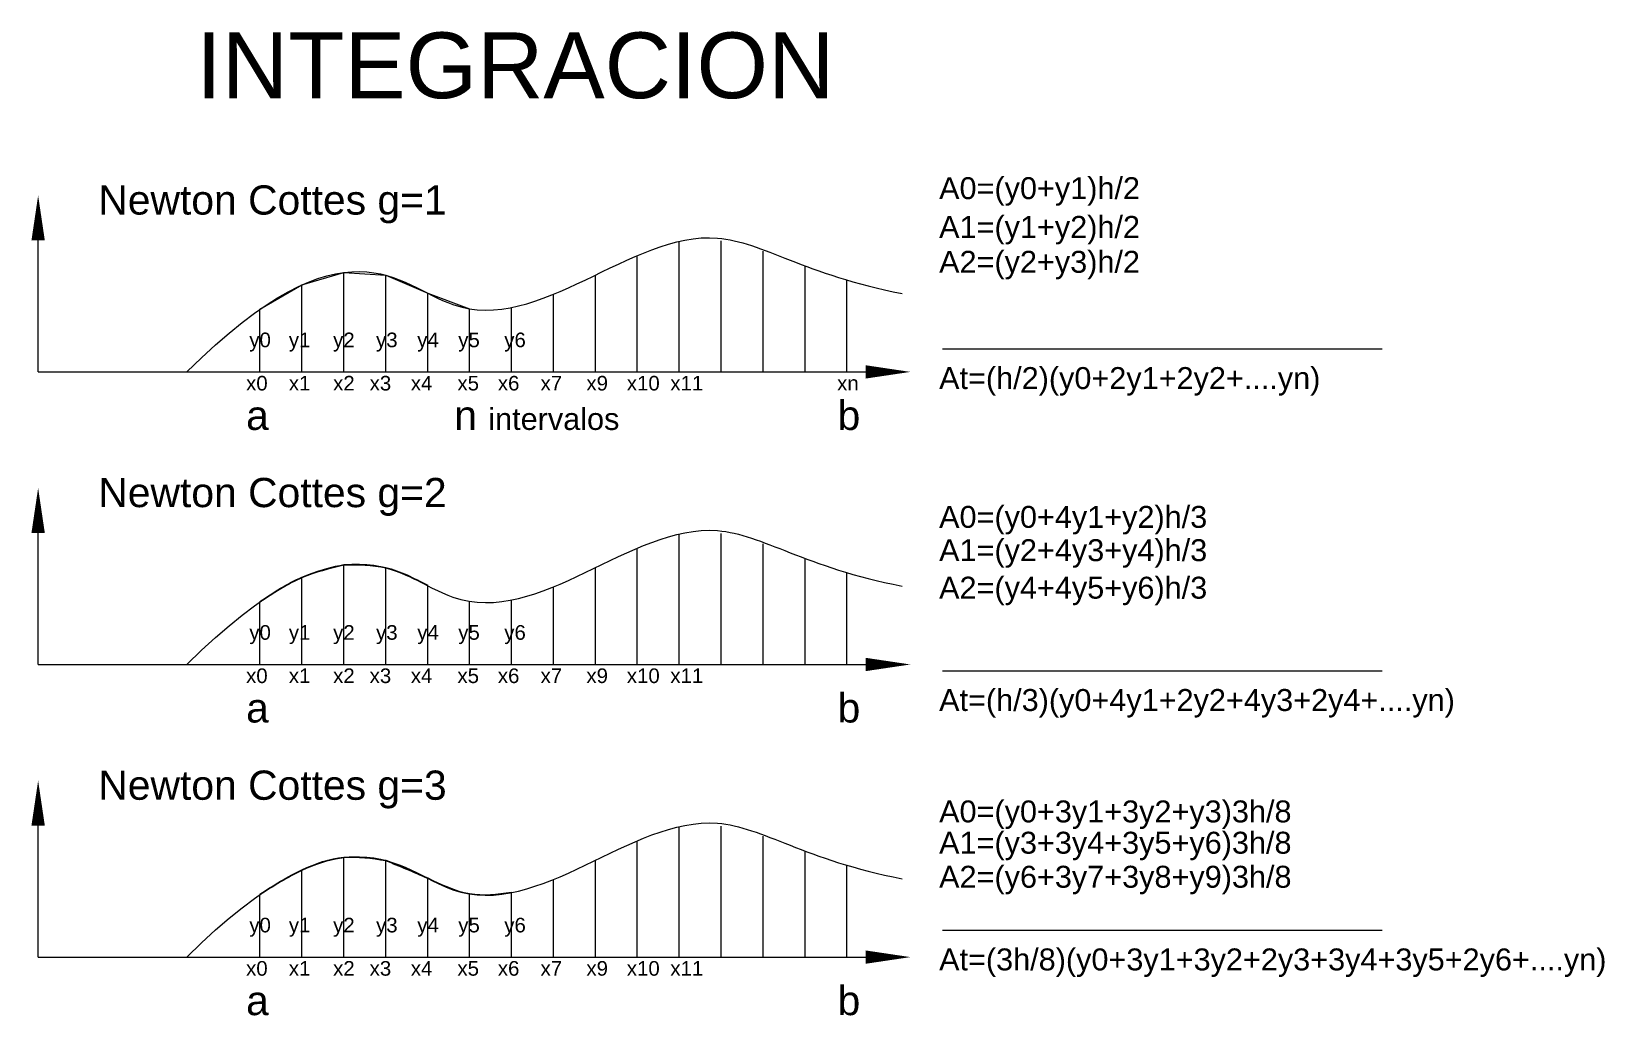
# Model space of a CAD drawing. Header units: millimetres. Extents: x -533 to 5009, y 102 to 1773.
# Drawn here: x 3933 to 5009, y 718 to 1391 of the extents above; entities that cross this region are included whole.
import ezdxf

# ---------------------------------------------------------------- set-up
doc = ezdxf.new("R2010")
doc.units = ezdxf.units.MM
doc.styles.get("Standard").update_dxf_attribs({"font": 'arial.ttf'})

msp = doc.modelspace()

# ---------------------------------------------------------------- texts
at = {"attachment_point": 1}
for s, width, insert, char_height in [('{\\f@Arial Unicode MS|b0|i0|c0|p34;INTEGRACION}', 36.8792, (4045.367, 1390.625), 45), ('{\\f@Arial Unicode MS|b0|i0|c0|p34;A0=(y0+y1)h/2}', 36.8792, (4553.588, 1291.54), 15), ('{\\f@Arial Unicode MS|b0|i0|c0|p34;Newton Cottes g=1}', 260.75139, (3978.296, 1285.965), 20), ('{\\f@Arial Unicode MS|b0|i0|c0|p34;A1=(y1+y2)h/2}', 36.8792, (4553.588, 1265.017), 15), ('{\\f@Arial Unicode MS|b0|i0|c0|p34;A2=(y2+y3)h/2}', 36.8792, (4553.588, 1241.146), 15), ('{\\f@Arial Unicode MS|b0|i0|c0|p34;y0}', 36.8792, (4081.62, 1185.211), 10), ('{\\f@Arial Unicode MS|b0|i0|c0|p34;y1}', 36.8792, (4108.664, 1185.211), 10), ('{\\f@Arial Unicode MS|b0|i0|c0|p34;y2}', 36.8792, (4138.967, 1185.211), 10), ('{\\f@Arial Unicode MS|b0|i0|c0|p34;y3}', 36.8792, (4168.345, 1185.211), 10), ('{\\f@Arial Unicode MS|b0|i0|c0|p34;y4}', 36.8792, (4196.522, 1185.211), 10), ('{\\f@Arial Unicode MS|b0|i0|c0|p34;y5}', 36.8792, (4224.577, 1185.211), 10), ('{\\f@Arial Unicode MS|b0|i0|c0|p34;y6}', 36.8792, (4256.064, 1185.211), 10), ('{\\f@Arial Unicode MS|b0|i0|c0|p34;x0}', 36.8792, (4079.424, 1155.583), 10), ('{\\f@Arial Unicode MS|b0|i0|c0|p34;x1}', 36.8792, (4108.664, 1155.583), 10), ('{\\f@Arial Unicode MS|b0|i0|c0|p34;x2}', 36.8792, (4138.967, 1155.583), 10), ('{\\f@Arial Unicode MS|b0|i0|c0|p34;x3}', 36.8792, (4163.953, 1155.583), 10), ('{\\f@Arial Unicode MS|b0|i0|c0|p34;x4}', 36.8792, (4192.13, 1155.583), 10), ('{\\f@Arial Unicode MS|b0|i0|c0|p34;x5}', 36.8792, (4224.028, 1155.583), 10), ('{\\f@Arial Unicode MS|b0|i0|c0|p34;x6}', 36.8792, (4251.672, 1155.583), 10), ('{\\f@Arial Unicode MS|b0|i0|c0|p34;x7}', 36.8792, (4280.912, 1155.583), 10), ('{\\f@Arial Unicode MS|b0|i0|c0|p34;x9}', 36.8792, (4312.278, 1155.583), 10), ('{\\f@Arial Unicode MS|b0|i0|c0|p34;x10}', 36.8792, (4339.923, 1155.583), 10), ('{\\f@Arial Unicode MS|b0|i0|c0|p34;x11}', 36.8792, (4369.694, 1155.583), 10), ('{\\f@Arial Unicode MS|b0|i0|c0|p34;xn}', 36.8792, (4483.812, 1155.583), 10), ('{\\f@Arial Unicode MS|b0|i0|c0|p34;At=(h/2)(y0+2y1+2y2+....yn)}', 36.8792, (4553.588, 1161.576), 15), ('{\\f@Arial Unicode MS|b0|i0|c0|p34;a}', 36.8792, (4079.424, 1138.589), 20), ('{\\f@Arial Unicode MS|b0|i0|c0|p34;n \\H0.75x;intervalos}', 177.50749, (4221.85, 1138.589), 20), ('{\\f@Arial Unicode MS|b0|i0|c0|p34;b}', 36.8792, (4484.127, 1138.589), 20), ('{\\f@Arial Unicode MS|b0|i0|c0|p34;Newton Cottes g=2}', 260.75139, (3978.296, 1085.747), 20), ('{\\f@Arial Unicode MS|b0|i0|c0|p34;A0=(y0+4y1+y2)h/3}', 36.8792, (4553.588, 1066.576), 15), ('{\\f@Arial Unicode MS|b0|i0|c0|p34;A1=(y2+4y3+y4)h/3}', 36.8792, (4553.588, 1043.792), 15), ('{\\f@Arial Unicode MS|b0|i0|c0|p34;A2=(y4+4y5+y6)h/3}', 36.8792, (4553.588, 1018.132), 15), ('{\\f@Arial Unicode MS|b0|i0|c0|p34;y0}', 36.8792, (4081.62, 984.992), 10), ('{\\f@Arial Unicode MS|b0|i0|c0|p34;y1}', 36.8792, (4108.664, 984.992), 10), ('{\\f@Arial Unicode MS|b0|i0|c0|p34;y2}', 36.8792, (4138.967, 984.992), 10), ('{\\f@Arial Unicode MS|b0|i0|c0|p34;y3}', 36.8792, (4168.345, 984.992), 10), ('{\\f@Arial Unicode MS|b0|i0|c0|p34;y4}', 36.8792, (4196.522, 984.992), 10), ('{\\f@Arial Unicode MS|b0|i0|c0|p34;y5}', 36.8792, (4224.577, 984.992), 10), ('{\\f@Arial Unicode MS|b0|i0|c0|p34;y6}', 36.8792, (4256.064, 984.992), 10), ('{\\f@Arial Unicode MS|b0|i0|c0|p34;x0}', 36.8792, (4079.424, 955.365), 10), ('{\\f@Arial Unicode MS|b0|i0|c0|p34;x1}', 36.8792, (4108.664, 955.365), 10), ('{\\f@Arial Unicode MS|b0|i0|c0|p34;x2}', 36.8792, (4138.967, 955.365), 10), ('{\\f@Arial Unicode MS|b0|i0|c0|p34;x3}', 36.8792, (4163.953, 955.365), 10), ('{\\f@Arial Unicode MS|b0|i0|c0|p34;x4}', 36.8792, (4192.13, 955.365), 10), ('{\\f@Arial Unicode MS|b0|i0|c0|p34;x5}', 36.8792, (4224.028, 955.365), 10), ('{\\f@Arial Unicode MS|b0|i0|c0|p34;x6}', 36.8792, (4251.672, 955.365), 10), ('{\\f@Arial Unicode MS|b0|i0|c0|p34;x7}', 36.8792, (4280.912, 955.365), 10), ('{\\f@Arial Unicode MS|b0|i0|c0|p34;x9}', 36.8792, (4312.278, 955.365), 10), ('{\\f@Arial Unicode MS|b0|i0|c0|p34;x10}', 36.8792, (4339.923, 955.365), 10), ('{\\f@Arial Unicode MS|b0|i0|c0|p34;x11}', 36.8792, (4369.694, 955.365), 10), ('{\\f@Arial Unicode MS|b0|i0|c0|p34;b}', 36.8792, (4484.127, 938.371), 20), ('{\\f@Arial Unicode MS|b0|i0|c0|p34;At=(h/3)(y0+4y1+2y2+4y3+2y4+....yn)}', 36.8792, (4553.588, 941.257), 15), ('{\\f@Arial Unicode MS|b0|i0|c0|p34;a}', 36.8792, (4079.424, 938.371), 20), ('{\\f@Arial Unicode MS|b0|i0|c0|p34;Newton Cottes g=3}', 260.75139, (3978.296, 885.481), 20), ('{\\f@Arial Unicode MS|b0|i0|c0|p34;A0=(y0+3y1+3y2+y3)3h/8}', 36.8792, (4553.588, 865.002), 15), ('{\\f@Arial Unicode MS|b0|i0|c0|p34;A1=(y3+3y4+3y5+y6)3h/8}', 36.8792, (4553.588, 843.598), 15), ('{\\f@Arial Unicode MS|b0|i0|c0|p34;A2=(y6+3y7+3y8+y9)3h/8}', 36.8792, (4553.588, 820.304), 15), ('{\\f@Arial Unicode MS|b0|i0|c0|p34;y0}', 36.8792, (4081.62, 784.726), 10), ('{\\f@Arial Unicode MS|b0|i0|c0|p34;y1}', 36.8792, (4108.664, 784.726), 10), ('{\\f@Arial Unicode MS|b0|i0|c0|p34;y2}', 36.8792, (4138.967, 784.726), 10), ('{\\f@Arial Unicode MS|b0|i0|c0|p34;y3}', 36.8792, (4168.345, 784.726), 10), ('{\\f@Arial Unicode MS|b0|i0|c0|p34;y4}', 36.8792, (4196.522, 784.726), 10), ('{\\f@Arial Unicode MS|b0|i0|c0|p34;y5}', 36.8792, (4224.577, 784.726), 10), ('{\\f@Arial Unicode MS|b0|i0|c0|p34;y6}', 36.8792, (4256.064, 784.726), 10), ('{\\f@Arial Unicode MS|b0|i0|c0|p34;At=(3h/8)(y0+3y1+3y2+2y3+3y4+3y5+2y6+....yn)}', 36.8792, (4553.588, 763.724), 15), ('{\\f@Arial Unicode MS|b0|i0|c0|p34;x0}', 36.8792, (4079.424, 755.099), 10), ('{\\f@Arial Unicode MS|b0|i0|c0|p34;x1}', 36.8792, (4108.664, 755.099), 10), ('{\\f@Arial Unicode MS|b0|i0|c0|p34;x2}', 36.8792, (4138.967, 755.099), 10), ('{\\f@Arial Unicode MS|b0|i0|c0|p34;x3}', 36.8792, (4163.953, 755.099), 10), ('{\\f@Arial Unicode MS|b0|i0|c0|p34;x4}', 36.8792, (4192.13, 755.099), 10), ('{\\f@Arial Unicode MS|b0|i0|c0|p34;x5}', 36.8792, (4224.028, 755.099), 10), ('{\\f@Arial Unicode MS|b0|i0|c0|p34;x6}', 36.8792, (4251.672, 755.099), 10), ('{\\f@Arial Unicode MS|b0|i0|c0|p34;x7}', 36.8792, (4280.912, 755.099), 10), ('{\\f@Arial Unicode MS|b0|i0|c0|p34;x9}', 36.8792, (4312.278, 755.099), 10), ('{\\f@Arial Unicode MS|b0|i0|c0|p34;x10}', 36.8792, (4339.923, 755.099), 10), ('{\\f@Arial Unicode MS|b0|i0|c0|p34;x11}', 36.8792, (4369.694, 755.099), 10), ('{\\f@Arial Unicode MS|b0|i0|c0|p34;a}', 36.8792, (4079.424, 738.104), 20), ('{\\f@Arial Unicode MS|b0|i0|c0|p34;b}', 36.8792, (4484.127, 738.104), 20)]:
    msp.add_mtext_dynamic_manual_height_columns(s, width=width, gutter_width=12.5, heights=[0], dxfattribs=dict(at, insert=insert, char_height=char_height))

# ---------------------------------------------------------------- linework, layer by layer
at = {"color": 1}
for p, q in [((3937.131, 1158.3), (3937.131, 1248.326)), ((4088.914, 1201.146), (4117.602, 1217.846)), ((4117.602, 1217.846), (4146.291, 1226.398)), ((4146.291, 1226.398), (4174.98, 1224.429)), ((4174.98, 1224.429), (4203.668, 1212.243)), ((4203.668, 1212.243), (4232.357, 1201.487)), ((4555.887, 1174.063), (4856.726, 1174.063)), ((3937.131, 1158.3), (4503.233, 1158.3)), ((3937.131, 958.082), (3937.131, 1048.108)), ((3937.131, 958.082), (4503.233, 958.082)), ((4555.887, 953.744), (4856.726, 953.744)), ((3937.131, 757.816), (3937.131, 847.842)), ((4555.887, 776.212), (4856.726, 776.212)), ((3937.131, 757.816), (4503.233, 757.816))]:
    msp.add_line(p, q, dxfattribs=at)
at = {"color": 5}
for p, q in [((4347.111, 1158.3), (4347.111, 1237.879)), ((4375.8, 1158.3), (4375.8, 1247.498)), ((4404.488, 1158.3), (4404.488, 1247.974)), ((4433.177, 1158.3), (4433.177, 1240.955)), ((4461.865, 1158.3), (4461.865, 1230.647)), ((4117.602, 1158.3), (4117.602, 1217.846)), ((4146.291, 1158.3), (4146.291, 1226.398)), ((4174.98, 1158.3), (4174.98, 1224.429)), ((4318.422, 1158.3), (4318.422, 1224.541)), ((4490.554, 1158.3), (4490.554, 1221.141)), ((4203.668, 1158.3), (4203.668, 1212.243)), ((4289.734, 1158.3), (4289.734, 1211.454)), ((4088.914, 1158.3), (4088.914, 1201.146)), ((4232.357, 1158.3), (4232.357, 1201.487)), ((4261.045, 1158.3), (4261.045, 1202.42)), ((4375.8, 958.082), (4375.8, 1047.28)), ((4404.488, 958.082), (4404.488, 1047.756)), ((4347.111, 958.082), (4347.111, 1037.661)), ((4433.177, 958.082), (4433.177, 1040.736)), ((4146.291, 958.082), (4146.291, 1026.179)), ((4174.98, 958.082), (4174.98, 1024.211)), ((4318.422, 958.082), (4318.422, 1024.323)), ((4461.865, 958.082), (4461.865, 1030.429)), ((4117.602, 958.082), (4117.602, 1017.628)), ((4203.668, 958.082), (4203.668, 1012.025)), ((4490.554, 958.082), (4490.554, 1020.923)), ((4232.357, 958.082), (4232.357, 1001.269)), ((4261.045, 958.082), (4261.045, 1002.202)), ((4289.734, 958.082), (4289.734, 1011.236)), ((4088.914, 958.082), (4088.914, 1000.928)), ((4375.8, 757.816), (4375.8, 847.014)), ((4404.488, 757.816), (4404.488, 847.49)), ((4433.177, 757.816), (4433.177, 840.47)), ((4347.111, 757.816), (4347.111, 837.395)), ((4461.865, 757.816), (4461.865, 830.163)), ((4146.291, 757.816), (4146.291, 825.913)), ((4174.98, 757.816), (4174.98, 823.945)), ((4318.422, 757.816), (4318.422, 824.057)), ((4490.554, 757.816), (4490.554, 820.657)), ((4117.602, 757.816), (4117.602, 817.362)), ((4203.668, 757.816), (4203.668, 811.759)), ((4289.734, 757.816), (4289.734, 810.97)), ((4088.914, 757.816), (4088.914, 800.662)), ((4232.357, 757.816), (4232.357, 801.003)), ((4261.045, 757.816), (4261.045, 801.936))]:
    msp.add_line(p, q, dxfattribs=at)
at = {"color": 1}
for points in [[(3937.131, 1279.062, 0, 9.137, 0), (3937.131, 1248.326, 9.137, 9.137, 0)], [(4533.969, 1158.3, 0, 9.137, 0), (4503.233, 1158.3, 9.137, 9.137, 0)], [(3937.131, 1078.844, 0, 9.137, 0), (3937.131, 1048.108, 9.137, 9.137, 0)], [(4533.969, 958.082, 0, 9.137, 0), (4503.233, 958.082, 9.137, 9.137, 0)], [(3937.131, 878.578, 0, 9.137, 0), (3937.131, 847.842, 9.137, 9.137, 0)], [(4533.969, 757.816, 0, 9.137, 0), (4503.233, 757.816, 9.137, 9.137, 0)]]:
    msp.add_lwpolyline(points, format="xyseb", dxfattribs=at)
at = {"lineweight": 9}
for points in [[(4038.938, 1158.3), (4148.265, 1266.982), (4239.817, 1138.958), (4375.8, 1291.355), (4461.865, 1224.742), (4528.335, 1211.932)], [(4038.938, 958.082), (4148.265, 1066.764), (4239.817, 938.74), (4375.8, 1091.136), (4461.865, 1024.524), (4528.335, 1011.714)], [(4038.938, 757.816), (4148.265, 866.498), (4239.817, 738.474), (4375.8, 890.87), (4461.865, 824.258), (4528.335, 811.447)]]:
    msp.add_open_spline(points, degree=3, knots=[28.45328009, 28.45328009, 28.45328009, 28.45328009, 207.56860185, 491.46994953, 638.3997633, 638.3997633, 638.3997633, 638.3997633], dxfattribs=at)
at = {"color": 1, "lineweight": 30}
for points in [[(4088.914, 1000.928), (4117.602, 1017.628), (4146.291, 1026.179)], [(4088.914, 800.662), (4117.602, 817.362), (4146.291, 825.913), (4174.98, 823.945)]]:
    msp.add_spline(points, degree=3, dxfattribs=at)
at = {"color": 5, "lineweight": 30}
for points in [[(4146.291, 1026.179), (4174.98, 1024.211), (4203.668, 1012.025)], [(4174.98, 823.945), (4203.668, 811.759), (4232.357, 801.003), (4261.045, 801.936)]]:
    msp.add_spline(points, degree=3, dxfattribs=at)

msp.set_redraw_order([(e.dxf.handle, doc.entitydb.next_handle()) for e in msp.query("TEXT MTEXT ATTDEF DIMENSION ARC_DIMENSION")])  # texts and dimensions are drawn at this point

doc.saveas('drawing.dxf')
